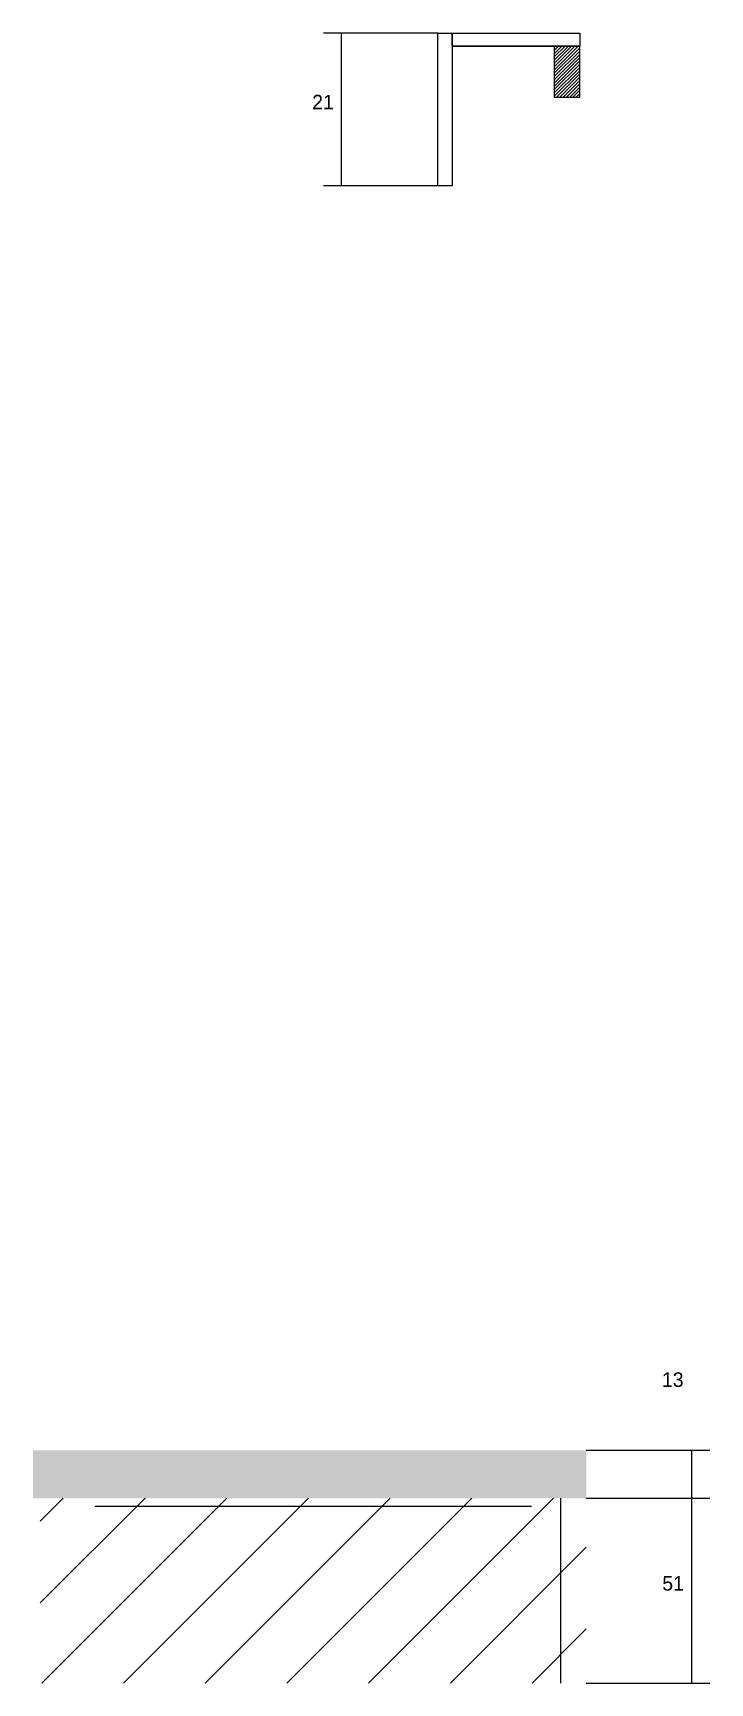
# Model space of a CAD drawing. Header units: metres. Extents: x -17136 to -15591, y -251 to 250.
# Drawn here: x -17135.9 to -16949.9, y -250.6 to 203 of the extents above; entities that cross this region are included whole.
import ezdxf

# ---------------------------------------------------------------- set-up
doc = ezdxf.new("R2010")
doc.units = ezdxf.units.M
for name, color, linetype in [('COTA', 241, 'Continuous'), ('Hachura', 253, 'Continuous'), ('Madeira', 126, 'Continuous'), ('Painéis', 200, 'Continuous'), ('SARR_2.2x7', 40, 'Continuous')]:
    doc.layers.add(name, color=color, linetype=linetype)

msp = doc.modelspace()

# ---------------------------------------------------------------- texts
at = {"layer": 'COTA'}
for s, p in [('21', (-17059.2, 182)), ('13', (-16963.1, -169.2)), ('51', (-16963, -225.2))]:
    msp.add_text(s, height=4, dxfattribs=at).set_placement(p)

# ---------------------------------------------------------------- hatches: boundary and pattern name
at = {"layer": 'COTA'}
h = msp.add_hatch(dxfattribs=at)
h.set_pattern_fill('AR-CONC', scale=0.03)
h.paths.add_polyline_path([(-16983.9, -199.8), (-16983.9, -186.6), (-17135.9, -186.6), (-17135.9, -199.8), (-17055.9, -199.8)])
at = {"layer": 'Hachura'}
h = msp.add_hatch(dxfattribs=at)
h.set_pattern_fill('ANSI31', scale=5)
h.paths.add_polyline_path([(-17055.9, -250.6), (-17055.9, -199.8), (-17133.9, -199.8), (-17133.9, -250.6)])
h = msp.add_hatch(dxfattribs=at)
h.set_pattern_fill('ANSI31', scale=5)
h.paths.add_polyline_path([(-16983.9, -250.6), (-16983.9, -199.8), (-17055.9, -199.8), (-17055.9, -250.6)])
at = {"layer": 'Madeira'}
h = msp.add_hatch(dxfattribs=at)
h.set_pattern_fill('ANSI31', scale=0.2)
h.paths.add_polyline_path([(-16985.7, 199.4), (-16992.7, 199.4), (-16992.7, 185.4), (-16985.7, 185.4)])

# ---------------------------------------------------------------- linework, layer by layer
at = {"layer": 'COTA'}
for p, q in [((-17024.7, 203), (-17056.1, 203)), ((-17051.1, 161), (-17051.1, 203)), ((-17024.7, 161), (-17056.1, 161)), ((-16983.9, -186.6), (-16949.9, -186.6)), ((-16954.9, -199.8), (-16954.9, -186.6)), ((-16983.9, -199.8), (-16949.9, -199.8)), ((-16983.9, -199.8), (-16949.9, -199.8)), ((-16954.9, -250.6), (-16954.9, -199.8)), ((-16983.9, -250.6), (-16949.9, -250.6))]:
    msp.add_line(p, q, dxfattribs=at)
at = {"layer": 'Madeira'}
msp.add_lwpolyline([(-16985.7, 199.4), (-16992.7, 199.4), (-16992.7, 185.4), (-16985.7, 185.4)], close=True, dxfattribs=at)
at = {"layer": 'Painéis'}
for p, q in [((-17020.7, 203), (-16985.7, 203)), ((-17020.7, 199.4), (-16985.7, 199.4))]:
    msp.add_line(p, q, dxfattribs=at)
msp.add_lwpolyline([(-17020.7, 161), (-17024.7, 161), (-17024.7, 203), (-17020.7, 203)], close=True, dxfattribs=at)
msp.add_lwpolyline([(-17020.7, 203), (-16985.7, 203), (-16985.7, 199.4), (-17020.7, 199.4), (-17020.7, 203)], dxfattribs=at)
at = {"layer": 'SARR_2.2x7'}
for p, q in [((-17118.9, -202), (-17055.9, -202)), ((-17055.9, -202), (-16998.9, -202)), ((-16990.9, -250.6), (-16990.9, -199.8))]:
    msp.add_line(p, q, dxfattribs=at)

msp.set_redraw_order([(e.dxf.handle, doc.entitydb.next_handle()) for e in msp.query("TEXT MTEXT ATTDEF DIMENSION ARC_DIMENSION")])  # texts and dimensions are drawn at this point

doc.saveas('drawing.dxf')
